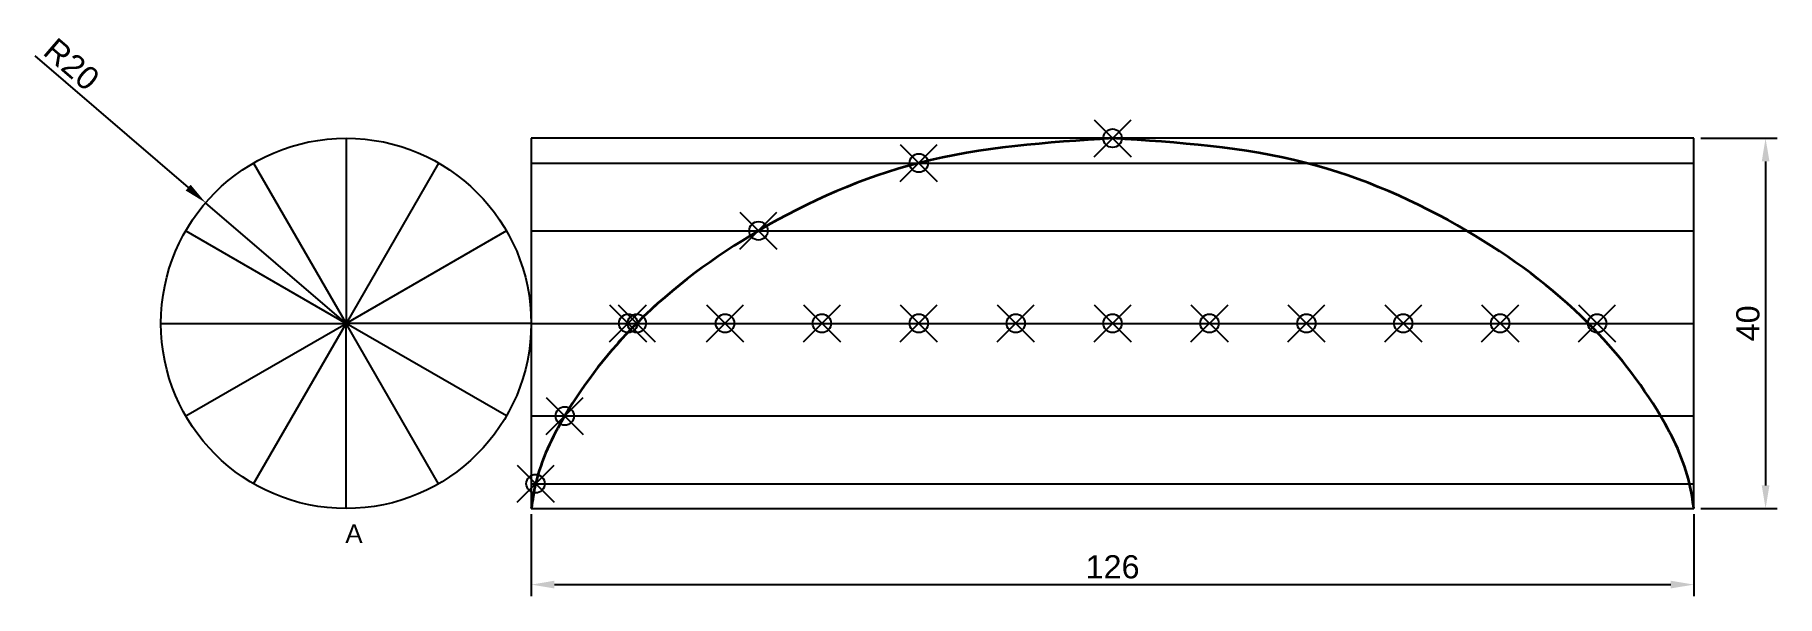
# Model space of a CAD drawing. Header units: millimetres. Extents: x 95 to 1406, y 34 to 298.
# Drawn here: x 854.1 to 1042.4, y 150 to 210.7 of the extents above; entities that cross this region are included whole.
import ezdxf

# ---------------------------------------------------------------- set-up
doc = ezdxf.new("R2010")
doc.units = ezdxf.units.MM
doc.header["$PDMODE"] = 35
doc.header["$PDSIZE"] = 2
doc.styles.get("Standard").update_dxf_attribs({"font": 'arial.ttf'})
doc.dimstyles.new('ISO-25', dxfattribs={"dimtxt": 2.5, "dimasz": 2.5, "dimexe": 1.25, "dimexo": 0.625, "dimtad": 1, "dimdec": 0, "dimtxsty": 'Standard', "dimcen": 2.5, "dimclrd": 3, "dimclre": 1, "dimadec": 0, "dimazin": 0, "dimtfac": 1, "dimtdec": 0, "dimtmove": 0, "dimatfit": 3, "dimfxl": 1, "dimarcsym": 0})

msp = doc.modelspace()

# ---------------------------------------------------------------- texts
msp.add_text('A', height=2).set_placement((887.68, 155.79))

# ---------------------------------------------------------------- blocks, each defined once
blk = doc.blocks.new('*U10')
blk.add_line((0, 10), (0, -10))
blk = doc.blocks.new('*U11')
at = {"color": 0, "linetype": 'ByBlock', "lineweight": -2, "transparency": 16777216}
blk.add_blockref('*U10', (887.76, 189.5), dxfattribs=at)
for p, rotation in [((882.76, 188.16), 29.99999999999999), ((892.76, 188.16), 329.9999999999999), ((879.1, 184.5), 59.99999999999999), ((896.42, 184.5), 299.9999999999999), ((877.76, 179.5), 90), ((879.1, 174.5), 120), ((882.76, 170.84), 150), ((887.76, 169.5), 180), ((892.76, 170.84), 210), ((896.42, 174.5), 240), ((897.76, 179.5), 270)]:
    blk.add_blockref('*U10', p, dxfattribs=dict(at, rotation=rotation))
blk = doc.blocks.new('*D12')
at = {"color": 3, "lineweight": -2, "transparency": 16777216}
for p, q in [((854.14, 208.39), (870.7, 194.16)), ((887.76, 179.5), (872.59, 192.53))]:
    blk.add_line(p, q, dxfattribs=at)
at = {"color": 3, "transparency": 16777216}
blk.add_solid([(870.97, 194.48), (870.43, 193.85), (872.59, 192.53)], dxfattribs=at)
at = {"layer": 'Defpoints', "color": 0, "transparency": 16777216}
for p in [(872.59, 192.53), (887.76, 179.5)]:
    blk.add_point(p, dxfattribs=at)
at = {"color": 0, "transparency": 16777216, "insert": (858.11, 207.48), "char_height": 2.5, "attachment_point": 5, "rotation": 319.3312}
blk.add_mtext('R20', dxfattribs=at)
blk = doc.blocks.new('*D13')
at = {"color": 1, "lineweight": -2, "transparency": 16777216}
for p, q in [((907.76, 158.88), (907.76, 150.03)), ((1033.36, 158.88), (1033.36, 150.03))]:
    blk.add_line(p, q, dxfattribs=at)
at = {"color": 3, "lineweight": -2, "transparency": 16777216}
blk.add_line((910.26, 151.28), (1030.86, 151.28), dxfattribs=at)
at = {"color": 3, "transparency": 16777216}
for points in [[(910.26, 151.7), (910.26, 150.87), (907.76, 151.28)], [(1030.86, 151.7), (1030.86, 150.87), (1033.36, 151.28)]]:
    blk.add_solid(points, dxfattribs=at)
at = {"layer": 'Defpoints', "color": 0, "transparency": 16777216}
for p in [(907.76, 159.5), (1033.36, 159.5), (1033.36, 151.28)]:
    blk.add_point(p, dxfattribs=at)
at = {"color": 0, "transparency": 16777216, "insert": (970.56, 153.19), "char_height": 2.5, "attachment_point": 5}
blk.add_mtext('126', dxfattribs=at)
blk = doc.blocks.new('*D14')
at = {"color": 1, "lineweight": -2, "transparency": 16777216}
for p, q in [((1034.1, 199.5), (1042.35, 199.5)), ((1034.1, 159.5), (1042.35, 159.5))]:
    blk.add_line(p, q, dxfattribs=at)
at = {"color": 3, "lineweight": -2, "transparency": 16777216}
blk.add_line((1041.1, 197), (1041.1, 162), dxfattribs=at)
at = {"color": 3, "transparency": 16777216}
for points in [[(1040.69, 197), (1041.52, 197), (1041.1, 199.5)], [(1040.69, 162), (1041.52, 162), (1041.1, 159.5)]]:
    blk.add_solid(points, dxfattribs=at)
at = {"layer": 'Defpoints', "color": 0, "transparency": 16777216}
for p in [(1033.47, 199.5), (1033.47, 159.5), (1041.1, 159.5)]:
    blk.add_point(p, dxfattribs=at)
at = {"color": 0, "transparency": 16777216, "insert": (1039.2, 179.5), "char_height": 2.5, "attachment_point": 5, "rotation": 90}
blk.add_mtext('40', dxfattribs=at)

# ---------------------------------------------------------------- dimensions: what is measured, and where the dimension line sits
dim = msp.add_radius_dim(center=(887.76, 179.5), mpoint=(872.59, 192.53), dimstyle='ISO-25')
dim.commit()
dim.dimension.update_dxf_attribs({"geometry": '*D12', "text_midpoint": (856.87, 206.04), "dimtype": 164})
for p1, p2, distance, picture, middle in [((1033.47, 199.5), (1033.47, 159.5), 7.63, '*D14', (1039.2, 179.5)), ((907.76, 159.5), (1033.36, 159.5), -8.22, '*D13', (970.56, 153.19))]:
    dim = msp.add_aligned_dim(p1=p1, p2=p2, distance=distance, dimstyle='ISO-25')
    dim.commit()
    dim.dimension.update_dxf_attribs({"geometry": picture, "text_midpoint": middle})

# ---------------------------------------------------------------- linework, layer by layer
for p, q in [((1033.36, 199.5), (907.76, 199.5)), ((907.76, 199.5), (907.76, 159.5)), ((1033.36, 179.5), (1033.36, 199.5)), ((907.76, 196.82), (1033.36, 196.82)), ((907.76, 189.5), (1033.36, 189.5)), ((907.76, 179.5), (1033.36, 179.5)), ((1033.36, 159.5), (1033.36, 179.5)), ((907.76, 169.5), (1033.36, 169.5)), ((907.76, 162.18), (1033.36, 162.18)), ((907.76, 159.5), (1033.36, 159.5))]:
    msp.add_line(p, q)
msp.add_circle((887.76, 179.5), 20)
at = {"color": 240, "lineweight": 35, "true_color": 0xed1f24}
msp.add_open_spline([(1033.36, 159.5), (1033.23, 160.4), (1032.71, 163.93), (1029.23, 171.07), (1021.52, 180.87), (1008.5, 190.44), (991.01, 198.15), (977.64, 199.03), (970.56, 199.5), (963.49, 199.03), (950.12, 198.15), (932.63, 190.44), (919.61, 180.87), (911.9, 171.07), (908.42, 163.93), (907.9, 160.4), (907.76, 159.5)], degree=3, knots=[0, 0, 0, 0, 2.719826, 10.687772, 23.362159, 39.879467, 58.683452, 79.787578, 79.787578, 79.787578, 100.891703, 119.695688, 136.212997, 148.887384, 156.855329, 159.575155, 159.575155, 159.575155, 159.575155], dxfattribs=at)
for p in [(970.56, 199.5), (949.63, 196.82), (932.31, 189.5), (918.23, 179.5), (919.16, 179.5), (928.7, 179.5), (939.16, 179.5), (949.63, 179.5), (960.1, 179.5), (970.56, 179.5), (981.03, 179.5), (991.5, 179.5), (1001.96, 179.5), (1012.43, 179.5), (1022.9, 179.5), (911.38, 169.5), (908.23, 162.18)]:
    msp.add_point(p)

# ---------------------------------------------------------------- block references
msp.add_blockref('*U11', (0, 0))

msp.set_redraw_order([(e.dxf.handle, doc.entitydb.next_handle()) for e in msp.query("TEXT MTEXT ATTDEF DIMENSION ARC_DIMENSION")])  # texts and dimensions are drawn at this point

doc.saveas('drawing.dxf')
